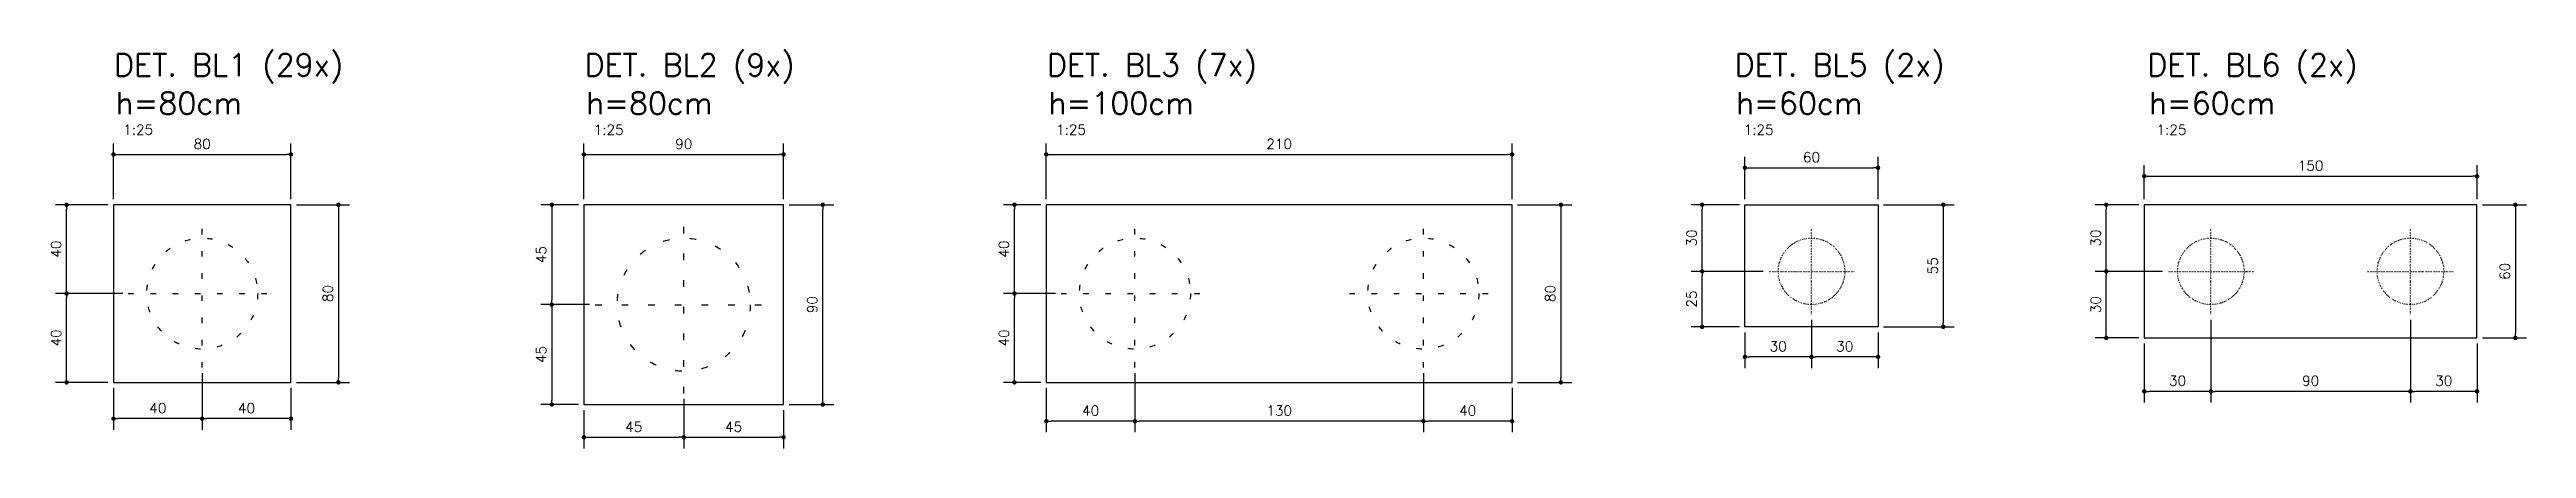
# Model space of a CAD drawing. Extents: x -856 to 20282, y 14720 to 28231.
# Drawn here: x -430 to 1804, y 22566 to 22925 of the extents above; entities that cross this region are included whole.
import ezdxf

# ---------------------------------------------------------------- set-up
doc = ezdxf.new("R2010")
doc.units = 0
doc.linetypes.add('ESTILO_TQS_0002', pattern=[0.4, 0.1, -0.3])
doc.layers.get('0').update_dxf_attribs({"linetype": 'CONTINUOUS'})
doc.layers.get('Defpoints').update_dxf_attribs({"linetype": 'CONTINUOUS'})
for name, color, linetype in [('228', 2, 'CONTINUOUS'), ('BLOCO', 3, 'CONTINUOUS'), ('COTA', 1, 'CONTINUOUS'), ('ESTACA', 1, 'ESTILO_TQS_0002'), ('T1', 2, 'CONTINUOUS'), ('T3', 4, 'CONTINUOUS')]:
    doc.layers.add(name, color=color, linetype=linetype)
doc.styles.add('COTA', font='romans.shx')
doc.styles.add('Texto1', font='romans.shx', dxfattribs={"height": 9})
doc.styles.add('Texto3', font='romans.shx', dxfattribs={"height": 20})
doc.dimstyles.new('forma', dxfattribs={"dimscale": 5, "dimtxt": 1.8, "dimasz": 0.8, "dimexe": 2, "dimexo": 1, "dimgap": 1, "dimtad": 1, "dimdec": 1, "dimzin": 9, "dimdsep": 46, "dimtxsty": 'COTA', "dimblk1": 'DOT', "dimblk2": 'DOT', "dimsah": 1, "dimcen": 0, "dimdle": 1, "dimclrd": 256, "dimclre": 256, "dimclrt": 2, "dimadec": 0, "dimazin": 0, "dimtfac": 1, "dimtdec": 0, "dimtmove": 0, "dimatfit": 3, "dimfxl": 1, "dimtolj": 1, "dimtzin": 0, "dimarcsym": 0})

msp = doc.modelspace()

# ---------------------------------------------------------------- texts
at = {"layer": 'T1', "style": 'Texto1'}
for p in [(-363.22, 22848.81), (60.99, 22848.81), (477.87, 22848.81), (1097.92, 22848.81), (1470.18, 22848.81)]:
    msp.add_text('1:25', height=9, dxfattribs=at).set_placement(p)
at = {"layer": 'T3', "style": 'Texto3'}
for s, p in [('DET. BL1 (29x)', (-371.38, 22901.67)), ('DET. BL2 (9x)', (52.83, 22901.67)), ('DET. BL3 (7x)', (469.71, 22901.67)), ('DET. BL5 (2x)', (1089.76, 22901.67)), ('DET. BL6 (2x)', (1462.02, 22901.67)), ('h=80cm', (-370.03, 22867.15)), ('h=80cm', (54.19, 22867.15)), ('h=100cm', (471.06, 22867.15)), ('h=60cm', (1091.11, 22867.15)), ('h=60cm', (1463.38, 22867.15))]:
    msp.add_text(s, height=20, dxfattribs=at).set_placement(p)

# ---------------------------------------------------------------- blocks, each defined once
blk = doc.blocks.new('_EST50')
at = {"layer": 'ESTACA', "linetype": 'ESTILO_TQS_0002'}
for p, q in [((0, -1.333), (0, 1.333)), ((-1.333, 0), (1.333, 0))]:
    blk.add_line(p, q, dxfattribs=at)
blk.add_circle((0, 0), 1, dxfattribs=at)
blk = doc.blocks.new('_EST60')
at = {"layer": 'ESTACA', "linetype": 'ESTILO_TQS_0002'}
for p, q in [((0, -1.333), (0, 1.333)), ((-1.333, 0), (1.333, 0))]:
    blk.add_line(p, q, dxfattribs=at)
blk.add_circle((0, 0), 1, dxfattribs=at)
blk = doc.blocks.new('_Dot')
at = {"color": 0, "linetype": 'ByBlock', "lineweight": -2}
blk.add_line((-0.5, 0), (-1, 0), dxfattribs=at)
at = {"color": 0, "linetype": 'ByBlock', "const_width": 0.5}
blk.add_lwpolyline([(-0.25, 0, 1), (0.25, 0, 1)], format="xyb", close=True, dxfattribs=at)
blk = doc.blocks.new('*D236')
at = {"layer": 'COTA', "lineweight": -2, "transparency": 16777216}
for p, q in [((-372, 22790.7), (-372, 22841)), ((-368, 22831), (-216, 22831)), ((-212, 22790.7), (-212, 22841))]:
    blk.add_line(p, q, dxfattribs=at)
at = {"layer": 'Defpoints', "color": 0, "transparency": 16777216}
for p in [(-212, 22831), (-372, 22785.7), (-212, 22785.7)]:
    blk.add_point(p, dxfattribs=at)
at = {"layer": 'COTA', "lineweight": -2, "transparency": 16777216, "xscale": 4, "yscale": 4, "zscale": 4, "rotation": 180}
blk.add_blockref('_Dot', (-372, 22831), dxfattribs=at)
at = {"layer": 'COTA', "lineweight": -2, "transparency": 16777216, "xscale": 4, "yscale": 4, "zscale": 4}
blk.add_blockref('_Dot', (-212, 22831), dxfattribs=at)
at = {"layer": 'COTA', "color": 2, "transparency": 16777216, "insert": (-292, 22840.5), "char_height": 9, "attachment_point": 5, "style": 'COTA'}
blk.add_mtext('\\A1;80 ', dxfattribs=at)
blk = doc.blocks.new('*D237')
at = {"layer": 'COTA', "lineweight": -2, "transparency": 16777216}
for p, q in [((52.2, 22790.7), (52.2, 22841)), ((56.2, 22831), (228.2, 22831)), ((232.2, 22790.7), (232.2, 22841))]:
    blk.add_line(p, q, dxfattribs=at)
at = {"layer": 'Defpoints', "color": 0, "transparency": 16777216}
for p in [(232.2, 22831), (52.2, 22785.7), (232.2, 22785.7)]:
    blk.add_point(p, dxfattribs=at)
at = {"layer": 'COTA', "lineweight": -2, "transparency": 16777216, "xscale": 4, "yscale": 4, "zscale": 4, "rotation": 180}
blk.add_blockref('_Dot', (52.2, 22831), dxfattribs=at)
at = {"layer": 'COTA', "lineweight": -2, "transparency": 16777216, "xscale": 4, "yscale": 4, "zscale": 4}
blk.add_blockref('_Dot', (232.2, 22831), dxfattribs=at)
at = {"layer": 'COTA', "color": 2, "transparency": 16777216, "insert": (142.2, 22840.5), "char_height": 9, "attachment_point": 5, "style": 'COTA'}
blk.add_mtext('\\A1;90 ', dxfattribs=at)
blk = doc.blocks.new('*D238')
at = {"layer": 'COTA', "lineweight": -2, "transparency": 16777216}
for p, q in [((469.1, 22790.7), (469.1, 22841)), ((473.1, 22831), (885.1, 22831)), ((889.1, 22790.7), (889.1, 22841))]:
    blk.add_line(p, q, dxfattribs=at)
at = {"layer": 'Defpoints', "color": 0, "transparency": 16777216}
for p in [(889.1, 22831), (469.1, 22785.7), (889.1, 22785.7)]:
    blk.add_point(p, dxfattribs=at)
at = {"layer": 'COTA', "lineweight": -2, "transparency": 16777216, "xscale": 4, "yscale": 4, "zscale": 4, "rotation": 180}
blk.add_blockref('_Dot', (469.1, 22831), dxfattribs=at)
at = {"layer": 'COTA', "lineweight": -2, "transparency": 16777216, "xscale": 4, "yscale": 4, "zscale": 4}
blk.add_blockref('_Dot', (889.1, 22831), dxfattribs=at)
at = {"layer": 'COTA', "color": 2, "transparency": 16777216, "insert": (679.1, 22840.5), "char_height": 9, "attachment_point": 5, "style": 'COTA'}
blk.add_mtext('\\A1;210 ', dxfattribs=at)
blk = doc.blocks.new('*D239')
at = {"layer": 'COTA', "lineweight": -2, "transparency": 16777216}
for p, q in [((-207, 22785.7), (-159.2, 22785.7)), ((-169.2, 22781.7), (-169.2, 22629.7)), ((-207, 22625.7), (-159.2, 22625.7))]:
    blk.add_line(p, q, dxfattribs=at)
at = {"layer": 'Defpoints', "color": 0, "transparency": 16777216}
for p in [(-212, 22785.7), (-212, 22625.7), (-169.2, 22625.7)]:
    blk.add_point(p, dxfattribs=at)
at = {"layer": 'COTA', "lineweight": -2, "transparency": 16777216, "xscale": 4, "yscale": 4, "zscale": 4}
for p, rotation in [((-169.2, 22785.7), 90), ((-169.2, 22625.7), 270)]:
    blk.add_blockref('_Dot', p, dxfattribs=dict(at, rotation=rotation))
at = {"layer": 'COTA', "color": 2, "transparency": 16777216, "insert": (-178.7, 22705.7), "char_height": 9, "attachment_point": 5, "rotation": 90, "style": 'COTA'}
blk.add_mtext('\\A1;80 ', dxfattribs=at)
blk = doc.blocks.new('*D240')
at = {"layer": 'COTA', "lineweight": -2, "transparency": 16777216}
for p, q in [((-292, 22634), (-292, 22583)), ((-212, 22620.7), (-212, 22583)), ((-216, 22593), (-288, 22593))]:
    blk.add_line(p, q, dxfattribs=at)
at = {"layer": 'Defpoints', "color": 0, "transparency": 16777216}
for p in [(-292, 22639), (-212, 22625.7), (-292, 22593)]:
    blk.add_point(p, dxfattribs=at)
at = {"layer": 'COTA', "lineweight": -2, "transparency": 16777216, "xscale": 4, "yscale": 4, "zscale": 4, "rotation": 180}
blk.add_blockref('_Dot', (-292, 22593), dxfattribs=at)
at = {"layer": 'COTA', "lineweight": -2, "transparency": 16777216, "xscale": 4, "yscale": 4, "zscale": 4}
blk.add_blockref('_Dot', (-212, 22593), dxfattribs=at)
at = {"layer": 'COTA', "color": 2, "transparency": 16777216, "insert": (-252, 22602.5), "char_height": 9, "attachment_point": 5, "style": 'COTA'}
blk.add_mtext('\\A1;40 ', dxfattribs=at)
blk = doc.blocks.new('*D241')
at = {"layer": 'COTA', "lineweight": -2, "transparency": 16777216}
for p, q in [((-292, 22634), (-292, 22583)), ((-372, 22620.7), (-372, 22583)), ((-296, 22593), (-368, 22593))]:
    blk.add_line(p, q, dxfattribs=at)
at = {"layer": 'Defpoints', "color": 0, "transparency": 16777216}
for p in [(-372, 22625.7), (-292, 22639), (-372, 22593)]:
    blk.add_point(p, dxfattribs=at)
at = {"layer": 'COTA', "lineweight": -2, "transparency": 16777216, "xscale": 4, "yscale": 4, "zscale": 4, "rotation": 180}
blk.add_blockref('_Dot', (-372, 22593), dxfattribs=at)
at = {"layer": 'COTA', "lineweight": -2, "transparency": 16777216, "xscale": 4, "yscale": 4, "zscale": 4}
blk.add_blockref('_Dot', (-292, 22593), dxfattribs=at)
at = {"layer": 'COTA', "color": 2, "transparency": 16777216, "insert": (-332, 22602.5), "char_height": 9, "attachment_point": 5, "style": 'COTA'}
blk.add_mtext('\\A1;40 ', dxfattribs=at)
blk = doc.blocks.new('*D242')
at = {"layer": 'COTA', "lineweight": -2, "transparency": 16777216}
for p, q in [((-363.6, 22705.7), (-424.3, 22705.7)), ((-414.3, 22629.7), (-414.3, 22701.7)), ((-377, 22625.7), (-424.3, 22625.7))]:
    blk.add_line(p, q, dxfattribs=at)
at = {"layer": 'Defpoints', "color": 0, "transparency": 16777216}
for p in [(-414.3, 22705.7), (-358.6, 22705.7), (-372, 22625.7)]:
    blk.add_point(p, dxfattribs=at)
at = {"layer": 'COTA', "lineweight": -2, "transparency": 16777216, "xscale": 4, "yscale": 4, "zscale": 4}
for p, rotation in [((-414.3, 22705.7), 90), ((-414.3, 22625.7), 270)]:
    blk.add_blockref('_Dot', p, dxfattribs=dict(at, rotation=rotation))
at = {"layer": 'COTA', "color": 2, "transparency": 16777216, "insert": (-423.8, 22665.7), "char_height": 9, "attachment_point": 5, "rotation": 90, "style": 'COTA'}
blk.add_mtext('\\A1;40 ', dxfattribs=at)
blk = doc.blocks.new('*D243')
at = {"layer": 'COTA', "lineweight": -2, "transparency": 16777216}
for p, q in [((-377, 22785.7), (-424.3, 22785.7)), ((-414.3, 22709.7), (-414.3, 22781.7)), ((-363.6, 22705.7), (-424.3, 22705.7))]:
    blk.add_line(p, q, dxfattribs=at)
at = {"layer": 'Defpoints', "color": 0, "transparency": 16777216}
for p in [(-414.3, 22785.7), (-372, 22785.7), (-358.6, 22705.7)]:
    blk.add_point(p, dxfattribs=at)
at = {"layer": 'COTA', "lineweight": -2, "transparency": 16777216, "xscale": 4, "yscale": 4, "zscale": 4}
for p, rotation in [((-414.3, 22785.7), 90), ((-414.3, 22705.7), 270)]:
    blk.add_blockref('_Dot', p, dxfattribs=dict(at, rotation=rotation))
at = {"layer": 'COTA', "color": 2, "transparency": 16777216, "insert": (-423.8, 22745.7), "char_height": 9, "attachment_point": 5, "rotation": 90, "style": 'COTA'}
blk.add_mtext('\\A1;40 ', dxfattribs=at)
blk = doc.blocks.new('*D244')
at = {"layer": 'COTA', "lineweight": -2, "transparency": 16777216}
for p, q in [((47.2, 22785.7), (13.2, 22785.7)), ((23.2, 22781.7), (23.2, 22699.7)), ((57.2, 22695.7), (13.2, 22695.7))]:
    blk.add_line(p, q, dxfattribs=at)
at = {"layer": 'Defpoints', "color": 0, "transparency": 16777216}
for p in [(52.2, 22785.7), (23.2, 22695.7), (62.2, 22695.7)]:
    blk.add_point(p, dxfattribs=at)
at = {"layer": 'COTA', "lineweight": -2, "transparency": 16777216, "xscale": 4, "yscale": 4, "zscale": 4}
for p, rotation in [((23.2, 22785.7), 90), ((23.2, 22695.7), 270)]:
    blk.add_blockref('_Dot', p, dxfattribs=dict(at, rotation=rotation))
at = {"layer": 'COTA', "color": 2, "transparency": 16777216, "insert": (13.7, 22740.7), "char_height": 9, "attachment_point": 5, "rotation": 90, "style": 'COTA'}
blk.add_mtext('\\A1;45 ', dxfattribs=at)
blk = doc.blocks.new('*D245')
at = {"layer": 'COTA', "lineweight": -2, "transparency": 16777216}
for p, q in [((57.2, 22695.7), (13.2, 22695.7)), ((23.2, 22691.7), (23.2, 22609.7)), ((47.2, 22605.7), (13.2, 22605.7))]:
    blk.add_line(p, q, dxfattribs=at)
at = {"layer": 'Defpoints', "color": 0, "transparency": 16777216}
for p in [(62.2, 22695.7), (23.2, 22605.7), (52.2, 22605.7)]:
    blk.add_point(p, dxfattribs=at)
at = {"layer": 'COTA', "lineweight": -2, "transparency": 16777216, "xscale": 4, "yscale": 4, "zscale": 4}
for p, rotation in [((23.2, 22695.7), 90), ((23.2, 22605.7), 270)]:
    blk.add_blockref('_Dot', p, dxfattribs=dict(at, rotation=rotation))
at = {"layer": 'COTA', "color": 2, "transparency": 16777216, "insert": (13.7, 22650.7), "char_height": 9, "attachment_point": 5, "rotation": 90, "style": 'COTA'}
blk.add_mtext('\\A1;45 ', dxfattribs=at)
blk = doc.blocks.new('*D246')
at = {"layer": 'COTA', "lineweight": -2, "transparency": 16777216}
for p, q in [((142.2, 22610.7), (142.2, 22566.2)), ((52.2, 22600.7), (52.2, 22566.2)), ((56.2, 22576.2), (138.2, 22576.2))]:
    blk.add_line(p, q, dxfattribs=at)
at = {"layer": 'Defpoints', "color": 0, "transparency": 16777216}
for p in [(52.2, 22605.7), (142.2, 22615.7), (142.2, 22576.2)]:
    blk.add_point(p, dxfattribs=at)
at = {"layer": 'COTA', "lineweight": -2, "transparency": 16777216, "xscale": 4, "yscale": 4, "zscale": 4, "rotation": 180}
blk.add_blockref('_Dot', (52.2, 22576.2), dxfattribs=at)
at = {"layer": 'COTA', "lineweight": -2, "transparency": 16777216, "xscale": 4, "yscale": 4, "zscale": 4}
blk.add_blockref('_Dot', (142.2, 22576.2), dxfattribs=at)
at = {"layer": 'COTA', "color": 2, "transparency": 16777216, "insert": (97.2, 22585.7), "char_height": 9, "attachment_point": 5, "style": 'COTA'}
blk.add_mtext('\\A1;45 ', dxfattribs=at)
blk = doc.blocks.new('*D247')
at = {"layer": 'COTA', "lineweight": -2, "transparency": 16777216}
for p, q in [((142.2, 22610.7), (142.2, 22566.2)), ((232.2, 22600.7), (232.2, 22566.2)), ((146.2, 22576.2), (228.2, 22576.2))]:
    blk.add_line(p, q, dxfattribs=at)
at = {"layer": 'Defpoints', "color": 0, "transparency": 16777216}
for p in [(142.2, 22615.7), (232.2, 22605.7), (232.2, 22576.2)]:
    blk.add_point(p, dxfattribs=at)
at = {"layer": 'COTA', "lineweight": -2, "transparency": 16777216, "xscale": 4, "yscale": 4, "zscale": 4, "rotation": 180}
blk.add_blockref('_Dot', (142.2, 22576.2), dxfattribs=at)
at = {"layer": 'COTA', "lineweight": -2, "transparency": 16777216, "xscale": 4, "yscale": 4, "zscale": 4}
blk.add_blockref('_Dot', (232.2, 22576.2), dxfattribs=at)
at = {"layer": 'COTA', "color": 2, "transparency": 16777216, "insert": (187.2, 22585.7), "char_height": 9, "attachment_point": 5, "style": 'COTA'}
blk.add_mtext('\\A1;45 ', dxfattribs=at)
blk = doc.blocks.new('*D248')
at = {"layer": 'COTA', "lineweight": -2, "transparency": 16777216}
for p, q in [((237.2, 22785.7), (277.6, 22785.7)), ((267.6, 22609.7), (267.6, 22781.7)), ((237.2, 22605.7), (277.6, 22605.7))]:
    blk.add_line(p, q, dxfattribs=at)
at = {"layer": 'Defpoints', "color": 0, "transparency": 16777216}
for p in [(232.2, 22785.7), (267.6, 22785.7), (232.2, 22605.7)]:
    blk.add_point(p, dxfattribs=at)
at = {"layer": 'COTA', "lineweight": -2, "transparency": 16777216, "xscale": 4, "yscale": 4, "zscale": 4}
for p, rotation in [((267.6, 22785.7), 90), ((267.6, 22605.7), 270)]:
    blk.add_blockref('_Dot', p, dxfattribs=dict(at, rotation=rotation))
at = {"layer": 'COTA', "color": 2, "transparency": 16777216, "insert": (258.1, 22695.7), "char_height": 9, "attachment_point": 5, "rotation": 90, "style": 'COTA'}
blk.add_mtext('\\A1;90 ', dxfattribs=at)
blk = doc.blocks.new('*D249')
at = {"layer": 'COTA', "lineweight": -2, "transparency": 16777216}
for p, q in [((894.1, 22785.7), (943.1, 22785.7)), ((933.1, 22781.7), (933.1, 22629.7)), ((894.1, 22625.7), (943.1, 22625.7))]:
    blk.add_line(p, q, dxfattribs=at)
at = {"layer": 'Defpoints', "color": 0, "transparency": 16777216}
for p in [(889.1, 22785.7), (889.1, 22625.7), (933.1, 22625.7)]:
    blk.add_point(p, dxfattribs=at)
at = {"layer": 'COTA', "lineweight": -2, "transparency": 16777216, "xscale": 4, "yscale": 4, "zscale": 4}
for p, rotation in [((933.1, 22785.7), 90), ((933.1, 22625.7), 270)]:
    blk.add_blockref('_Dot', p, dxfattribs=dict(at, rotation=rotation))
at = {"layer": 'COTA', "color": 2, "transparency": 16777216, "insert": (923.6, 22705.7), "char_height": 9, "attachment_point": 5, "rotation": 90, "style": 'COTA'}
blk.add_mtext('\\A1;80 ', dxfattribs=at)
blk = doc.blocks.new('*D250')
at = {"layer": 'COTA', "lineweight": -2, "transparency": 16777216}
for p, q in [((809.1, 22634), (809.1, 22580.7)), ((889.1, 22620.7), (889.1, 22580.7)), ((885.1, 22590.7), (813.1, 22590.7))]:
    blk.add_line(p, q, dxfattribs=at)
at = {"layer": 'Defpoints', "color": 0, "transparency": 16777216}
for p in [(809.1, 22639), (889.1, 22625.7), (809.1, 22590.7)]:
    blk.add_point(p, dxfattribs=at)
at = {"layer": 'COTA', "lineweight": -2, "transparency": 16777216, "xscale": 4, "yscale": 4, "zscale": 4, "rotation": 180}
blk.add_blockref('_Dot', (809.1, 22590.7), dxfattribs=at)
at = {"layer": 'COTA', "lineweight": -2, "transparency": 16777216, "xscale": 4, "yscale": 4, "zscale": 4}
blk.add_blockref('_Dot', (889.1, 22590.7), dxfattribs=at)
at = {"layer": 'COTA', "color": 2, "transparency": 16777216, "insert": (849.1, 22600.2), "char_height": 9, "attachment_point": 5, "style": 'COTA'}
blk.add_mtext('\\A1;40 ', dxfattribs=at)
blk = doc.blocks.new('*D251')
at = {"layer": 'COTA', "lineweight": -2, "transparency": 16777216}
for p, q in [((549.1, 22634), (549.1, 22580.7)), ((809.1, 22634), (809.1, 22580.7)), ((805.1, 22590.7), (553.1, 22590.7))]:
    blk.add_line(p, q, dxfattribs=at)
at = {"layer": 'Defpoints', "color": 0, "transparency": 16777216}
for p in [(549.1, 22639), (809.1, 22639), (549.1, 22590.7)]:
    blk.add_point(p, dxfattribs=at)
at = {"layer": 'COTA', "lineweight": -2, "transparency": 16777216, "xscale": 4, "yscale": 4, "zscale": 4, "rotation": 180}
blk.add_blockref('_Dot', (549.1, 22590.7), dxfattribs=at)
at = {"layer": 'COTA', "lineweight": -2, "transparency": 16777216, "xscale": 4, "yscale": 4, "zscale": 4}
blk.add_blockref('_Dot', (809.1, 22590.7), dxfattribs=at)
at = {"layer": 'COTA', "color": 2, "transparency": 16777216, "insert": (679.1, 22600.2), "char_height": 9, "attachment_point": 5, "style": 'COTA'}
blk.add_mtext('\\A1;130 ', dxfattribs=at)
blk = doc.blocks.new('*D252')
at = {"layer": 'COTA', "lineweight": -2, "transparency": 16777216}
for p, q in [((549.1, 22634), (549.1, 22580.7)), ((469.1, 22620.7), (469.1, 22580.7)), ((545.1, 22590.7), (473.1, 22590.7))]:
    blk.add_line(p, q, dxfattribs=at)
at = {"layer": 'Defpoints', "color": 0, "transparency": 16777216}
for p in [(469.1, 22625.7), (549.1, 22639), (469.1, 22590.7)]:
    blk.add_point(p, dxfattribs=at)
at = {"layer": 'COTA', "lineweight": -2, "transparency": 16777216, "xscale": 4, "yscale": 4, "zscale": 4, "rotation": 180}
blk.add_blockref('_Dot', (469.1, 22590.7), dxfattribs=at)
at = {"layer": 'COTA', "lineweight": -2, "transparency": 16777216, "xscale": 4, "yscale": 4, "zscale": 4}
blk.add_blockref('_Dot', (549.1, 22590.7), dxfattribs=at)
at = {"layer": 'COTA', "color": 2, "transparency": 16777216, "insert": (509.1, 22600.2), "char_height": 9, "attachment_point": 5, "style": 'COTA'}
blk.add_mtext('\\A1;40 ', dxfattribs=at)
blk = doc.blocks.new('*D253')
at = {"layer": 'COTA', "lineweight": -2, "transparency": 16777216}
for p, q in [((477.5, 22705.7), (430.4, 22705.7)), ((440.4, 22629.7), (440.4, 22701.7)), ((464.1, 22625.7), (430.4, 22625.7))]:
    blk.add_line(p, q, dxfattribs=at)
at = {"layer": 'Defpoints', "color": 0, "transparency": 16777216}
for p in [(440.4, 22705.7), (482.5, 22705.7), (469.1, 22625.7)]:
    blk.add_point(p, dxfattribs=at)
at = {"layer": 'COTA', "lineweight": -2, "transparency": 16777216, "xscale": 4, "yscale": 4, "zscale": 4}
for p, rotation in [((440.4, 22705.7), 90), ((440.4, 22625.7), 270)]:
    blk.add_blockref('_Dot', p, dxfattribs=dict(at, rotation=rotation))
at = {"layer": 'COTA', "color": 2, "transparency": 16777216, "insert": (430.9, 22665.7), "char_height": 9, "attachment_point": 5, "rotation": 90, "style": 'COTA'}
blk.add_mtext('\\A1;40 ', dxfattribs=at)
blk = doc.blocks.new('*D254')
at = {"layer": 'COTA', "lineweight": -2, "transparency": 16777216}
for p, q in [((464.1, 22785.7), (430.4, 22785.7)), ((440.4, 22709.7), (440.4, 22781.7)), ((477.5, 22705.7), (430.4, 22705.7))]:
    blk.add_line(p, q, dxfattribs=at)
at = {"layer": 'Defpoints', "color": 0, "transparency": 16777216}
for p in [(440.4, 22785.7), (469.1, 22785.7), (482.5, 22705.7)]:
    blk.add_point(p, dxfattribs=at)
at = {"layer": 'COTA', "lineweight": -2, "transparency": 16777216, "xscale": 4, "yscale": 4, "zscale": 4}
for p, rotation in [((440.4, 22785.7), 90), ((440.4, 22705.7), 270)]:
    blk.add_blockref('_Dot', p, dxfattribs=dict(at, rotation=rotation))
at = {"layer": 'COTA', "color": 2, "transparency": 16777216, "insert": (430.9, 22745.7), "char_height": 9, "attachment_point": 5, "rotation": 90, "style": 'COTA'}
blk.add_mtext('\\A1;40 ', dxfattribs=at)
blk = doc.blocks.new('A$C96fa5e93')
at = {"layer": 'ESTACA', "linetype": 'ESTILO_TQS_0002'}
for p, q in [((19.3, 0), (19.3, 38.6)), ((0, 19.3), (38.6, 19.3))]:
    blk.add_line(p, q, dxfattribs=at)
blk.add_ellipse((19.3, 19.3), major_axis=(10.6, 10.6), ratio=1, start_param=5.497787, end_param=11.780972, dxfattribs=at)
blk = doc.blocks.new('*D277')
at = {"layer": 'COTA', "lineweight": -2, "transparency": 16777216}
for p, q in [((1459.2, 22790.7), (1459.2, 22821.4)), ((1463.2, 22811.4), (1755.2, 22811.4)), ((1759.2, 22790.7), (1759.2, 22821.4))]:
    blk.add_line(p, q, dxfattribs=at)
at = {"layer": 'Defpoints', "color": 0, "transparency": 16777216}
for p in [(1759.2, 22811.4), (1459.2, 22785.7), (1759.2, 22785.7)]:
    blk.add_point(p, dxfattribs=at)
at = {"layer": 'COTA', "lineweight": -2, "transparency": 16777216, "xscale": 4, "yscale": 4, "zscale": 4, "rotation": 180}
blk.add_blockref('_Dot', (1459.2, 22811.4), dxfattribs=at)
at = {"layer": 'COTA', "lineweight": -2, "transparency": 16777216, "xscale": 4, "yscale": 4, "zscale": 4}
blk.add_blockref('_Dot', (1759.2, 22811.4), dxfattribs=at)
at = {"layer": 'COTA', "color": 2, "transparency": 16777216, "insert": (1609.2, 22820.9), "char_height": 9, "attachment_point": 5, "style": 'COTA'}
blk.add_mtext('\\A1;150 ', dxfattribs=at)
blk = doc.blocks.new('*D278')
at = {"layer": 'COTA', "lineweight": -2, "transparency": 16777216}
for p, q in [((1764.2, 22785.7), (1803.8, 22785.7)), ((1793.8, 22781.7), (1793.8, 22669.7)), ((1764.2, 22665.7), (1803.8, 22665.7))]:
    blk.add_line(p, q, dxfattribs=at)
at = {"layer": 'Defpoints', "color": 0, "transparency": 16777216}
for p in [(1759.2, 22785.7), (1759.2, 22665.7), (1793.8, 22665.7)]:
    blk.add_point(p, dxfattribs=at)
at = {"layer": 'COTA', "lineweight": -2, "transparency": 16777216, "xscale": 4, "yscale": 4, "zscale": 4}
for p, rotation in [((1793.8, 22785.7), 90), ((1793.8, 22665.7), 270)]:
    blk.add_blockref('_Dot', p, dxfattribs=dict(at, rotation=rotation))
at = {"layer": 'COTA', "color": 2, "transparency": 16777216, "insert": (1784.3, 22725.7), "char_height": 9, "attachment_point": 5, "rotation": 90, "style": 'COTA'}
blk.add_mtext('\\A1;60 ', dxfattribs=at)
blk = doc.blocks.new('*D279')
at = {"layer": 'COTA', "lineweight": -2, "transparency": 16777216}
for p, q in [((1699.2, 22682.1), (1699.2, 22607.6)), ((1759.2, 22660.7), (1759.2, 22607.6)), ((1755.2, 22617.6), (1703.2, 22617.6))]:
    blk.add_line(p, q, dxfattribs=at)
at = {"layer": 'Defpoints', "color": 0, "transparency": 16777216}
for p in [(1699.2, 22687.1), (1759.2, 22665.7), (1699.2, 22617.6)]:
    blk.add_point(p, dxfattribs=at)
at = {"layer": 'COTA', "lineweight": -2, "transparency": 16777216, "xscale": 4, "yscale": 4, "zscale": 4, "rotation": 180}
blk.add_blockref('_Dot', (1699.2, 22617.6), dxfattribs=at)
at = {"layer": 'COTA', "lineweight": -2, "transparency": 16777216, "xscale": 4, "yscale": 4, "zscale": 4}
blk.add_blockref('_Dot', (1759.2, 22617.6), dxfattribs=at)
at = {"layer": 'COTA', "color": 2, "transparency": 16777216, "insert": (1729.2, 22627.1), "char_height": 9, "attachment_point": 5, "style": 'COTA'}
blk.add_mtext('\\A1;30 ', dxfattribs=at)
blk = doc.blocks.new('*D280')
at = {"layer": 'COTA', "lineweight": -2, "transparency": 16777216}
for p, q in [((1519.2, 22682.1), (1519.2, 22607.6)), ((1699.2, 22682.1), (1699.2, 22607.6)), ((1695.2, 22617.6), (1523.2, 22617.6))]:
    blk.add_line(p, q, dxfattribs=at)
at = {"layer": 'Defpoints', "color": 0, "transparency": 16777216}
for p in [(1519.2, 22687.1), (1699.2, 22687.1), (1519.2, 22617.6)]:
    blk.add_point(p, dxfattribs=at)
at = {"layer": 'COTA', "lineweight": -2, "transparency": 16777216, "xscale": 4, "yscale": 4, "zscale": 4, "rotation": 180}
blk.add_blockref('_Dot', (1519.2, 22617.6), dxfattribs=at)
at = {"layer": 'COTA', "lineweight": -2, "transparency": 16777216, "xscale": 4, "yscale": 4, "zscale": 4}
blk.add_blockref('_Dot', (1699.2, 22617.6), dxfattribs=at)
at = {"layer": 'COTA', "color": 2, "transparency": 16777216, "insert": (1609.2, 22627.1), "char_height": 9, "attachment_point": 5, "style": 'COTA'}
blk.add_mtext('\\A1;90 ', dxfattribs=at)
blk = doc.blocks.new('*D281')
at = {"layer": 'COTA', "lineweight": -2, "transparency": 16777216}
for p, q in [((1519.2, 22682.1), (1519.2, 22607.6)), ((1459.2, 22660.7), (1459.2, 22607.6)), ((1515.2, 22617.6), (1463.2, 22617.6))]:
    blk.add_line(p, q, dxfattribs=at)
at = {"layer": 'Defpoints', "color": 0, "transparency": 16777216}
for p in [(1519.2, 22687.1), (1459.2, 22665.7), (1459.2, 22617.6)]:
    blk.add_point(p, dxfattribs=at)
at = {"layer": 'COTA', "lineweight": -2, "transparency": 16777216, "xscale": 4, "yscale": 4, "zscale": 4, "rotation": 180}
blk.add_blockref('_Dot', (1459.2, 22617.6), dxfattribs=at)
at = {"layer": 'COTA', "lineweight": -2, "transparency": 16777216, "xscale": 4, "yscale": 4, "zscale": 4}
blk.add_blockref('_Dot', (1519.2, 22617.6), dxfattribs=at)
at = {"layer": 'COTA', "color": 2, "transparency": 16777216, "insert": (1489.2, 22627.1), "char_height": 9, "attachment_point": 5, "style": 'COTA'}
blk.add_mtext('\\A1;30 ', dxfattribs=at)
blk = doc.blocks.new('*D282')
at = {"layer": 'COTA', "lineweight": -2, "transparency": 16777216}
for p, q in [((1475.6, 22725.7), (1414.9, 22725.7)), ((1424.9, 22669.7), (1424.9, 22721.7)), ((1454.2, 22665.7), (1414.9, 22665.7))]:
    blk.add_line(p, q, dxfattribs=at)
at = {"layer": 'Defpoints', "color": 0, "transparency": 16777216}
for p in [(1424.9, 22725.7), (1480.6, 22725.7), (1459.2, 22665.7)]:
    blk.add_point(p, dxfattribs=at)
at = {"layer": 'COTA', "lineweight": -2, "transparency": 16777216, "xscale": 4, "yscale": 4, "zscale": 4}
for p, rotation in [((1424.9, 22725.7), 90), ((1424.9, 22665.7), 270)]:
    blk.add_blockref('_Dot', p, dxfattribs=dict(at, rotation=rotation))
at = {"layer": 'COTA', "color": 2, "transparency": 16777216, "insert": (1415.4, 22695.7), "char_height": 9, "attachment_point": 5, "rotation": 90, "style": 'COTA'}
blk.add_mtext('\\A1;30 ', dxfattribs=at)
blk = doc.blocks.new('*D283')
at = {"layer": 'COTA', "lineweight": -2, "transparency": 16777216}
for p, q in [((1454.2, 22785.7), (1414.9, 22785.7)), ((1424.9, 22729.7), (1424.9, 22781.7)), ((1475.6, 22725.7), (1414.9, 22725.7))]:
    blk.add_line(p, q, dxfattribs=at)
at = {"layer": 'Defpoints', "color": 0, "transparency": 16777216}
for p in [(1424.9, 22785.7), (1459.2, 22785.7), (1480.6, 22725.7)]:
    blk.add_point(p, dxfattribs=at)
at = {"layer": 'COTA', "lineweight": -2, "transparency": 16777216, "xscale": 4, "yscale": 4, "zscale": 4}
for p, rotation in [((1424.9, 22785.7), 90), ((1424.9, 22725.7), 270)]:
    blk.add_blockref('_Dot', p, dxfattribs=dict(at, rotation=rotation))
at = {"layer": 'COTA', "color": 2, "transparency": 16777216, "insert": (1415.4, 22755.7), "char_height": 9, "attachment_point": 5, "rotation": 90, "style": 'COTA'}
blk.add_mtext('\\A1;30 ', dxfattribs=at)
blk = doc.blocks.new('*D284')
at = {"layer": 'COTA', "lineweight": -2, "transparency": 16777216}
for p, q in [((1099.1, 22790.7), (1099.1, 22829)), ((1219.1, 22790.7), (1219.1, 22829)), ((1103.1, 22819), (1215.1, 22819))]:
    blk.add_line(p, q, dxfattribs=at)
at = {"layer": 'Defpoints', "color": 0, "transparency": 16777216}
for p in [(1219.1, 22819), (1099.1, 22785.7), (1219.1, 22785.7)]:
    blk.add_point(p, dxfattribs=at)
at = {"layer": 'COTA', "lineweight": -2, "transparency": 16777216, "xscale": 4, "yscale": 4, "zscale": 4, "rotation": 180}
blk.add_blockref('_Dot', (1099.1, 22819), dxfattribs=at)
at = {"layer": 'COTA', "lineweight": -2, "transparency": 16777216, "xscale": 4, "yscale": 4, "zscale": 4}
blk.add_blockref('_Dot', (1219.1, 22819), dxfattribs=at)
at = {"layer": 'COTA', "color": 2, "transparency": 16777216, "insert": (1159.1, 22828.5), "char_height": 9, "attachment_point": 5, "style": 'COTA'}
blk.add_mtext('\\A1;60 ', dxfattribs=at)
blk = doc.blocks.new('*D285')
at = {"layer": 'COTA', "lineweight": -2, "transparency": 16777216}
for p, q in [((1224.1, 22785.7), (1287.9, 22785.7)), ((1277.9, 22781.7), (1277.9, 22679.7)), ((1224.1, 22675.7), (1287.9, 22675.7))]:
    blk.add_line(p, q, dxfattribs=at)
at = {"layer": 'Defpoints', "color": 0, "transparency": 16777216}
for p in [(1219.1, 22785.7), (1219.1, 22675.7), (1277.9, 22675.7)]:
    blk.add_point(p, dxfattribs=at)
at = {"layer": 'COTA', "lineweight": -2, "transparency": 16777216, "xscale": 4, "yscale": 4, "zscale": 4}
for p, rotation in [((1277.9, 22785.7), 90), ((1277.9, 22675.7), 270)]:
    blk.add_blockref('_Dot', p, dxfattribs=dict(at, rotation=rotation))
at = {"layer": 'COTA', "color": 2, "transparency": 16777216, "insert": (1268.4, 22730.7), "char_height": 9, "attachment_point": 5, "rotation": 90, "style": 'COTA'}
blk.add_mtext('\\A1;55 ', dxfattribs=at)
blk = doc.blocks.new('*D286')
at = {"layer": 'COTA', "lineweight": -2, "transparency": 16777216}
for p, q in [((1159.1, 22682.1), (1159.1, 22638.6)), ((1219.1, 22670.7), (1219.1, 22638.6)), ((1215.1, 22648.6), (1163.1, 22648.6))]:
    blk.add_line(p, q, dxfattribs=at)
at = {"layer": 'Defpoints', "color": 0, "transparency": 16777216}
for p in [(1159.1, 22687.1), (1219.1, 22675.7), (1159.1, 22648.6)]:
    blk.add_point(p, dxfattribs=at)
at = {"layer": 'COTA', "lineweight": -2, "transparency": 16777216, "xscale": 4, "yscale": 4, "zscale": 4, "rotation": 180}
blk.add_blockref('_Dot', (1159.1, 22648.6), dxfattribs=at)
at = {"layer": 'COTA', "lineweight": -2, "transparency": 16777216, "xscale": 4, "yscale": 4, "zscale": 4}
blk.add_blockref('_Dot', (1219.1, 22648.6), dxfattribs=at)
at = {"layer": 'COTA', "color": 2, "transparency": 16777216, "insert": (1189.1, 22658.1), "char_height": 9, "attachment_point": 5, "style": 'COTA'}
blk.add_mtext('\\A1;30 ', dxfattribs=at)
blk = doc.blocks.new('*D287')
at = {"layer": 'COTA', "lineweight": -2, "transparency": 16777216}
for p, q in [((1099.1, 22670.7), (1099.1, 22638.6)), ((1159.1, 22682.1), (1159.1, 22638.6)), ((1155.1, 22648.6), (1103.1, 22648.6))]:
    blk.add_line(p, q, dxfattribs=at)
at = {"layer": 'Defpoints', "color": 0, "transparency": 16777216}
for p in [(1099.1, 22675.7), (1159.1, 22687.1), (1099.1, 22648.6)]:
    blk.add_point(p, dxfattribs=at)
at = {"layer": 'COTA', "lineweight": -2, "transparency": 16777216, "xscale": 4, "yscale": 4, "zscale": 4, "rotation": 180}
blk.add_blockref('_Dot', (1099.1, 22648.6), dxfattribs=at)
at = {"layer": 'COTA', "lineweight": -2, "transparency": 16777216, "xscale": 4, "yscale": 4, "zscale": 4}
blk.add_blockref('_Dot', (1159.1, 22648.6), dxfattribs=at)
at = {"layer": 'COTA', "color": 2, "transparency": 16777216, "insert": (1129.1, 22658.1), "char_height": 9, "attachment_point": 5, "style": 'COTA'}
blk.add_mtext('\\A1;30 ', dxfattribs=at)
blk = doc.blocks.new('*D288')
at = {"layer": 'COTA', "lineweight": -2, "transparency": 16777216}
for p, q in [((1115.5, 22725.7), (1050.5, 22725.7)), ((1060.5, 22679.7), (1060.5, 22721.7)), ((1094.1, 22675.7), (1050.5, 22675.7))]:
    blk.add_line(p, q, dxfattribs=at)
at = {"layer": 'Defpoints', "color": 0, "transparency": 16777216}
for p in [(1060.5, 22725.7), (1120.5, 22725.7), (1099.1, 22675.7)]:
    blk.add_point(p, dxfattribs=at)
at = {"layer": 'COTA', "lineweight": -2, "transparency": 16777216, "xscale": 4, "yscale": 4, "zscale": 4}
for p, rotation in [((1060.5, 22725.7), 90), ((1060.5, 22675.7), 270)]:
    blk.add_blockref('_Dot', p, dxfattribs=dict(at, rotation=rotation))
at = {"layer": 'COTA', "color": 2, "transparency": 16777216, "insert": (1051, 22700.7), "char_height": 9, "attachment_point": 5, "rotation": 90, "style": 'COTA'}
blk.add_mtext('\\A1;25 ', dxfattribs=at)
blk = doc.blocks.new('*D289')
at = {"layer": 'COTA', "lineweight": -2, "transparency": 16777216}
for p, q in [((1094.1, 22785.7), (1050.5, 22785.7)), ((1060.5, 22729.7), (1060.5, 22781.7)), ((1115.5, 22725.7), (1050.5, 22725.7))]:
    blk.add_line(p, q, dxfattribs=at)
at = {"layer": 'Defpoints', "color": 0, "transparency": 16777216}
for p in [(1060.5, 22785.7), (1099.1, 22785.7), (1120.5, 22725.7)]:
    blk.add_point(p, dxfattribs=at)
at = {"layer": 'COTA', "lineweight": -2, "transparency": 16777216, "xscale": 4, "yscale": 4, "zscale": 4}
for p, rotation in [((1060.5, 22785.7), 90), ((1060.5, 22725.7), 270)]:
    blk.add_blockref('_Dot', p, dxfattribs=dict(at, rotation=rotation))
at = {"layer": 'COTA', "color": 2, "transparency": 16777216, "insert": (1051, 22755.7), "char_height": 9, "attachment_point": 5, "rotation": 90, "style": 'COTA'}
blk.add_mtext('\\A1;30 ', dxfattribs=at)

# ---------------------------------------------------------------- dimensions: what is measured, and where the dimension line sits
at = {"layer": 'COTA'}
for base, p1, p2, override, picture, middle in [((-211.99, 22830.97), (-371.99, 22785.67), (-211.99, 22785.67), {"dimlfac": 0.5, "dimpost": ' '}, '*D236', (-291.99, 22840.47)), ((232.22, 22830.97), (52.22, 22785.67), (232.22, 22785.67), {"dimlfac": 0.5, "dimpost": ' ', "dimtmove": 1}, '*D237', (142.22, 22840.47)), ((889.1, 22830.97), (469.1, 22785.67), (889.1, 22785.67), {"dimlfac": 0.5, "dimpost": ' ', "dimtmove": 1}, '*D238', (679.1, 22840.47)), ((1219.11, 22818.99), (1099.11, 22785.67), (1219.11, 22785.67), {"dimlfac": 0.5, "dimpost": ' '}, '*D284', (1159.11, 22828.49)), ((1759.17, 22811.41), (1459.17, 22785.67), (1759.17, 22785.67), {"dimlfac": 0.5, "dimpost": ' '}, '*D277', (1609.17, 22820.91)), ((1099.11, 22648.55), (1159.11, 22687.1), (1099.11, 22675.67), {"dimlfac": 0.5, "dimpost": ' ', "dimtmove": 1}, '*D287', (1129.11, 22658.05)), ((1159.11, 22648.55), (1219.11, 22675.67), (1159.11, 22687.1), {"dimlfac": 0.5, "dimpost": ' '}, '*D286', (1189.11, 22658.05)), ((1459.17, 22617.6), (1519.17, 22687.1), (1459.17, 22665.67), {"dimlfac": 0.5, "dimpost": ' ', "dimtmove": 1}, '*D281', (1489.17, 22627.1)), ((1519.17, 22617.6), (1699.17, 22687.1), (1519.17, 22687.1), {"dimlfac": 0.5, "dimpost": ' ', "dimtmove": 1}, '*D280', (1609.17, 22627.1)), ((1699.17, 22617.6), (1759.17, 22665.67), (1699.17, 22687.1), {"dimlfac": 0.5, "dimpost": ' '}, '*D279', (1729.17, 22627.1)), ((-371.99, 22593.03), (-291.99, 22639.02), (-371.99, 22625.67), {"dimlfac": 0.5, "dimpost": ' ', "dimtmove": 1}, '*D241', (-331.99, 22602.53)), ((-291.99, 22593.03), (-211.99, 22625.67), (-291.99, 22639.02), {"dimlfac": 0.5, "dimpost": ' '}, '*D240', (-251.99, 22602.53)), ((469.1, 22590.72), (549.1, 22639.02), (469.1, 22625.67), {"dimlfac": 0.5, "dimpost": ' ', "dimtmove": 1}, '*D252', (509.1, 22600.22)), ((549.1, 22590.72), (809.1, 22639.02), (549.1, 22639.02), {"dimlfac": 0.5, "dimpost": ' ', "dimtmove": 1}, '*D251', (679.1, 22600.22)), ((809.1, 22590.72), (889.1, 22625.67), (809.1, 22639.02), {"dimlfac": 0.5, "dimpost": ' '}, '*D250', (849.1, 22600.22)), ((142.22, 22576.18), (52.22, 22605.67), (142.22, 22615.69), {"dimlfac": 0.5, "dimpost": ' '}, '*D246', (97.22, 22585.68)), ((232.22, 22576.18), (142.22, 22615.69), (232.22, 22605.67), {"dimlfac": 0.5, "dimpost": ' ', "dimtmove": 1}, '*D247', (187.22, 22585.68))]:
    dim = msp.add_linear_dim(base=base, p1=p1, p2=p2, dimstyle='forma', override=override, dxfattribs=at)
    dim.commit()
    dim.dimension.update_dxf_attribs({"geometry": picture, "text_midpoint": middle})
for base, p1, p2, override, picture, middle in [((-414.26, 22785.67), (-358.64, 22705.67), (-371.99, 22785.67), {"dimlfac": 0.5, "dimpost": ' ', "dimtmove": 1}, '*D243', (-423.76, 22745.67)), ((-169.21, 22625.67), (-211.99, 22785.67), (-211.99, 22625.67), {"dimlfac": 0.5, "dimpost": ' '}, '*D239', (-178.71, 22705.67)), ((23.22, 22695.67), (52.22, 22785.67), (62.24, 22695.67), {"dimlfac": 0.5, "dimpost": ' '}, '*D244', (13.72, 22740.67)), ((267.62, 22785.67), (232.22, 22605.67), (232.22, 22785.67), {"dimlfac": 0.5, "dimpost": ' '}, '*D248', (258.12, 22695.67)), ((440.44, 22785.67), (482.45, 22705.67), (469.1, 22785.67), {"dimlfac": 0.5, "dimpost": ' ', "dimtmove": 1}, '*D254', (430.94, 22745.67)), ((933.09, 22625.67), (889.1, 22785.67), (889.1, 22625.67), {"dimlfac": 0.5, "dimpost": ' '}, '*D249', (923.59, 22705.67)), ((1060.49, 22785.67), (1120.53, 22725.67), (1099.11, 22785.67), {"dimlfac": 0.5, "dimpost": ' ', "dimtmove": 1}, '*D289', (1050.99, 22755.67)), ((1277.95, 22675.67), (1219.11, 22785.67), (1219.11, 22675.67), {"dimlfac": 0.5, "dimpost": ' '}, '*D285', (1268.45, 22730.67)), ((1424.89, 22785.67), (1480.6, 22725.67), (1459.17, 22785.67), {"dimlfac": 0.5, "dimpost": ' ', "dimtmove": 1}, '*D283', (1415.39, 22755.67)), ((1793.79, 22665.67), (1759.17, 22785.67), (1759.17, 22665.67), {"dimlfac": 0.5, "dimpost": ' '}, '*D278', (1784.29, 22725.67)), ((1060.49, 22725.67), (1099.11, 22675.67), (1120.53, 22725.67), {"dimlfac": 0.5, "dimpost": ' '}, '*D288', (1050.99, 22700.67)), ((1424.89, 22725.67), (1459.17, 22665.67), (1480.6, 22725.67), {"dimlfac": 0.5, "dimpost": ' '}, '*D282', (1415.39, 22695.67)), ((-414.26, 22705.67), (-371.99, 22625.67), (-358.64, 22705.67), {"dimlfac": 0.5, "dimpost": ' '}, '*D242', (-423.76, 22665.67)), ((23.22, 22605.67), (62.24, 22695.67), (52.22, 22605.67), {"dimlfac": 0.5, "dimpost": ' ', "dimtmove": 1}, '*D245', (13.72, 22650.67)), ((440.44, 22705.67), (469.1, 22625.67), (482.45, 22705.67), {"dimlfac": 0.5, "dimpost": ' '}, '*D253', (430.94, 22665.67))]:
    dim = msp.add_linear_dim(base=base, p1=p1, p2=p2, angle=90, dimstyle='forma', override=override, dxfattribs=at)
    dim.commit()
    dim.dimension.update_dxf_attribs({"geometry": picture, "text_midpoint": middle})

# ---------------------------------------------------------------- linework, layer by layer
at = {"layer": 'BLOCO', "linetype": 'Continuous'}
for points in [[(-371.99, 22625.67), (-211.99, 22625.67), (-211.99, 22785.67), (-371.99, 22785.67), (-371.99, 22625.67)], [(52.22, 22605.67), (232.22, 22605.67), (232.22, 22785.67), (52.22, 22785.67), (52.22, 22605.67)], [(469.1, 22625.67), (889.1, 22625.67), (889.1, 22785.67), (469.1, 22785.67), (469.1, 22625.67)]]:
    msp.add_lwpolyline(points, dxfattribs=at)
at = {"layer": 'BLOCO'}
msp.add_lwpolyline([(1219.11, 22675.67), (1099.11, 22675.67), (1099.11, 22785.67), (1219.11, 22785.67), (1219.11, 22675.67)], dxfattribs=at)
msp.add_lwpolyline([(1759.17, 22785.67), (1459.17, 22785.67), (1459.17, 22665.67), (1759.17, 22665.67)], close=True, dxfattribs=at)

# ---------------------------------------------------------------- block references
at = {"layer": '228', "linetype": 'Continuous', "zscale": 2}
for name, p, xscale, yscale in [('_EST50', (-291.99, 22705.67), 50, 50), ('_EST60', (142.22, 22695.67), 60, 60), ('_EST50', (549.1, 22705.67), 50, 50), ('_EST50', (809.1, 22705.67), 50, 50), ('A$C96fa5e93', (1120.53, 22687.1), 2, 2), ('A$C96fa5e93', (1480.6, 22687.1), 2, 2)]:
    msp.add_blockref(name, p, dxfattribs=dict(at, xscale=xscale, yscale=yscale))
at = {"layer": '228', "xscale": 2, "yscale": 2, "zscale": 2}
msp.add_blockref('A$C96fa5e93', (1660.6, 22687.1), dxfattribs=at)

msp.set_redraw_order([(e.dxf.handle, doc.entitydb.next_handle()) for e in msp.query("TEXT MTEXT ATTDEF DIMENSION ARC_DIMENSION")])  # texts and dimensions are drawn at this point

doc.saveas('drawing.dxf')
